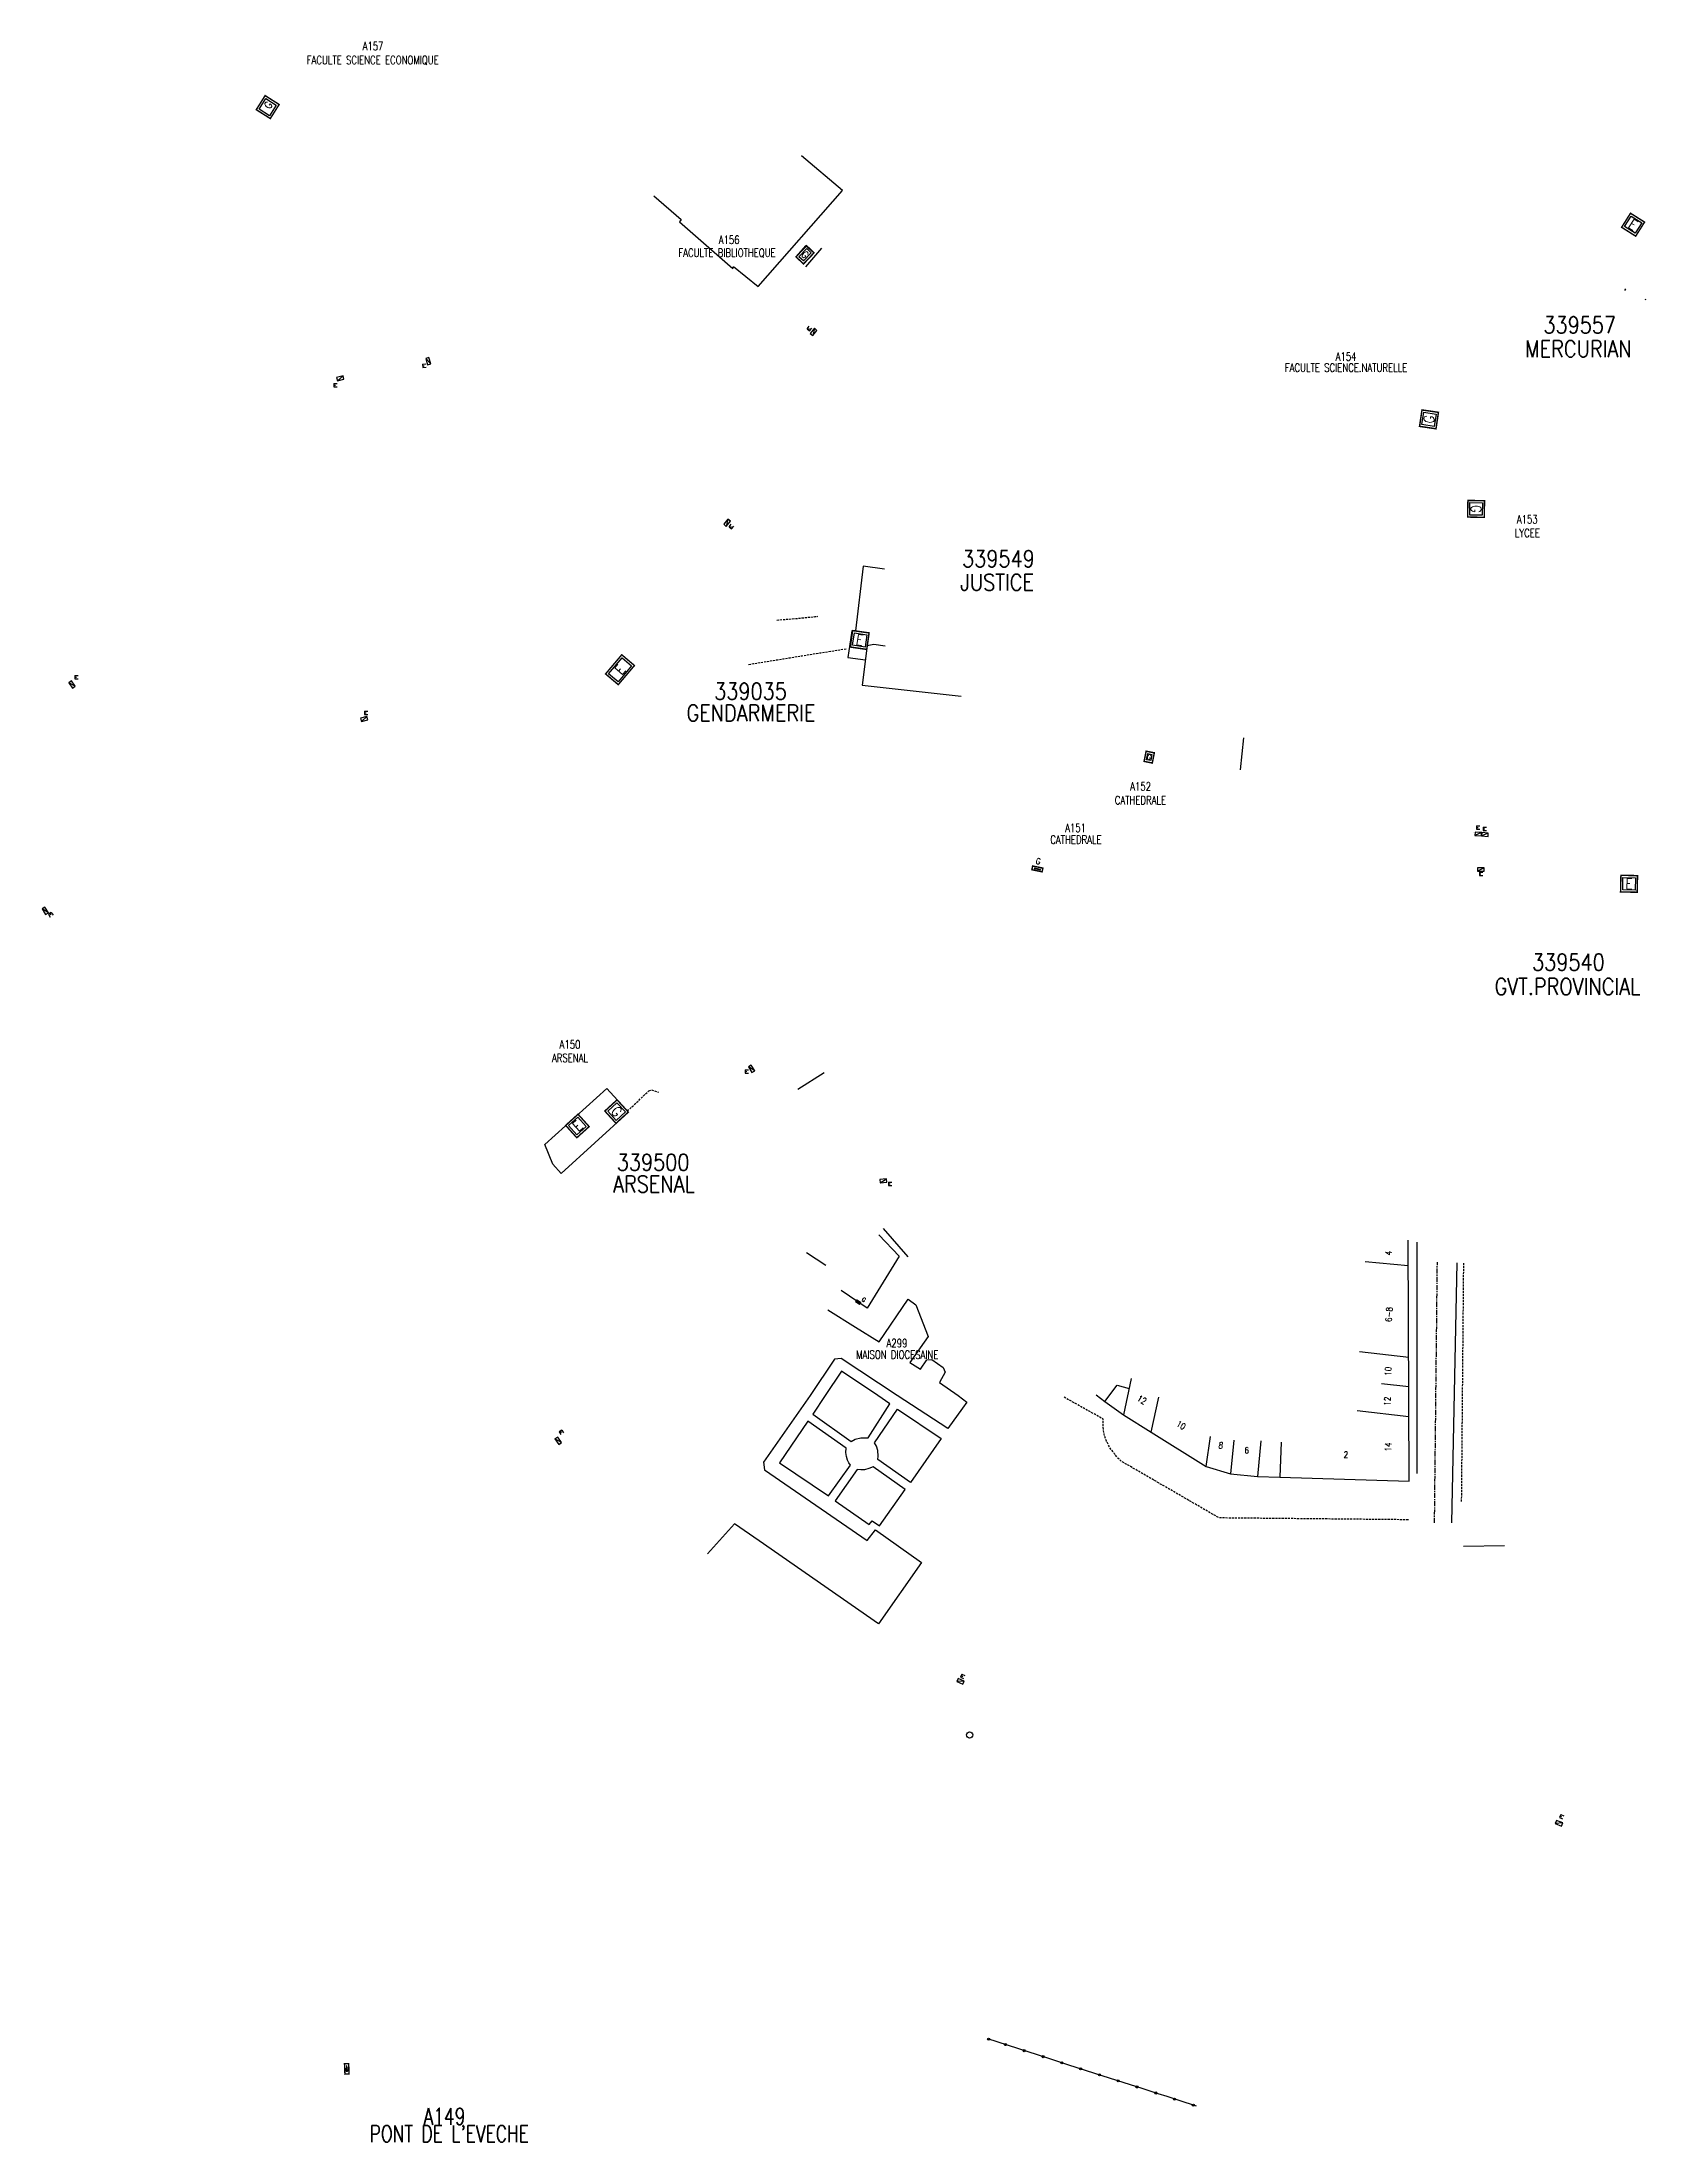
# Model space of a CAD drawing. Header units: millimetres. Extents: x 184032 to 185000, y 127991 to 129000.
# Drawn here: x 184614 to 185000, y 127991 to 128497 of the extents above; entities that cross this region are included whole.
import ezdxf
from ezdxf.enums import TextEntityAlignment as Align

# ---------------------------------------------------------------- set-up
doc = ezdxf.new("R2010")
doc.units = ezdxf.units.MM
doc.linetypes.add('CENTER', pattern=[2, 1.25, -0.25, 0.25, -0.25])
doc.linetypes.add('DASHED', pattern=[0.75, 0.5, -0.25])
doc.layers.get('0').update_dxf_attribs({"linetype": 'CONTINUOUS'})
for name, color, linetype in [('G_210', 7, 'CONTINUOUS'), ('M_200', 7, 'CONTINUOUS'), ('W0001', 6, 'DASHED'), ('W0008', 7, 'CONTINUOUS'), ('W0071', 7, 'CONTINUOUS'), ('W0100', 7, 'CONTINUOUS'), ('W0102', 7, 'CONTINUOUS'), ('W0103', 1, 'CONTINUOUS'), ('W0112', 1, 'DASHED'), ('W0322', 7, 'CONTINUOUS'), ('W0420', 7, 'CONTINUOUS'), ('W0430', 7, 'CONTINUOUS'), ('W0991', 7, 'CONTINUOUS'), ('W1102', 7, 'CONTINUOUS')]:
    doc.layers.add(name, color=color, linetype=linetype)
doc.styles.add('M_ROMANS', font='ROMANS.shx', dxfattribs={"width": 0.75})
doc.styles.get("Standard").update_dxf_attribs({"font": 'romans.shx', "width": 0.85})

msp = doc.modelspace()

# ---------------------------------------------------------------- texts
at = {"layer": 'W0991', "color": 252, "width": 0.85}
for s, rotation, p in [('4', 87, (184938.64, 128204.71)), ('6-8', 87, (184938.64, 128188.67)), ('10', 87, (184938.46, 128175.71)), ('12', 328.7572, (184877.2, 128169.94)), ('12', 87, (184938.28, 128168.53)), ('10', 328.7572, (184886.63, 128163.82)), ('8', 351.6496, (184896.87, 128158.37)), ('9', 179.3627, (184904.31, 128158.58)), ('2', 359.3627, (184927.07, 128156.05)), ('14', 87, (184938.48, 128157.49))]:
    msp.add_text(s, height=1.5, rotation=rotation, dxfattribs=at).set_placement(p)

# ---------------------------------------------------------------- blocks, each defined once
blk = doc.blocks.new('*U5')
at = {"layer": 'M_200', "color": 0, "linetype": 'Continuous', "const_width": 0.35, "flags": 128}
blk.add_lwpolyline([(6.03, 4), (6.03, 0), (0, 0), (0, 4)], close=True, dxfattribs=at)
at = {"layer": 'M_200', "color": 0, "linetype": 'Continuous'}
blk.add_lwpolyline([(0.5, 3.5), (5.53, 3.5), (5.53, 0.5), (0.5, 0.5)], close=True, dxfattribs=at)
at = {"layer": 'M_200', "insert": (3.02, 2), "char_height": 2.5, "width": 6.0303, "attachment_point": 5}
blk.add_mtext('E', dxfattribs=at)
at = {"layer": 'M_200', "color": 0, "linetype": 'Continuous', "width": 0.85}
for tag, p in [('NUM', (2, 17.06)), ('NOM', (2, 10.65))]:
    blk.add_attdef(tag, text='', height=4, dxfattribs=at).set_placement(p, align=Align.MIDDLE)
at = {"layer": 'M_200', "color": 0, "linetype": 'Continuous', "style": 'M_ROMANS', "width": 0.75, "flags": 3}
for tag, p in [('DEF_COUP', (1.87, -5.49)), ('DEF_LEG', (1.87, -2.99)), ('DEF_TYPE', (1.87, -7.99))]:
    blk.add_attdef(tag, text='', height=1.2, dxfattribs=at).set_placement(p, align=Align.MIDDLE)
blk = doc.blocks.new('*U2')
at = {"layer": 'M_200', "color": 0, "linetype": 'Continuous', "const_width": 0.35, "flags": 128}
blk.add_lwpolyline([(3.98, 4.02), (4, 0.02), (0, 0), (-0.02, 4)], close=True, dxfattribs=at)
at = {"layer": 'M_200', "color": 0, "linetype": 'Continuous'}
blk.add_lwpolyline([(0.48, 3.5), (3.48, 3.52), (3.5, 0.52), (0.5, 0.5)], close=True, dxfattribs=at)
at = {"layer": 'M_200', "insert": (1.99, 2.01), "char_height": 2.5, "width": 4, "attachment_point": 5, "rotation": 0.3465}
blk.add_mtext('E', dxfattribs=at)
at = {"layer": 'M_200', "color": 0, "linetype": 'Continuous', "width": 0.85}
for tag, p in [('NUM', (2, 17.06)), ('NOM', (2, 10.65))]:
    blk.add_attdef(tag, text='', height=4, dxfattribs=at).set_placement(p, align=Align.MIDDLE)
at = {"layer": 'M_200', "color": 0, "linetype": 'Continuous', "style": 'M_ROMANS', "width": 0.75, "flags": 3}
for tag, p in [('DEF_COUP', (1.87, -5.49)), ('DEF_LEG', (1.87, -2.99)), ('DEF_TYPE', (1.87, -7.99))]:
    blk.add_attdef(tag, text='', height=1.2, dxfattribs=at).set_placement(p, align=Align.MIDDLE)
blk = doc.blocks.new('T430')
at = {"flags": 128}
for points in [[(0.8, 0.8), (-0.8, 0.8)], [(-0.8, 0.8), (-0.8, 0)], [(0.8, 0.8), (-0.8, 0)], [(-0.8, 0), (0.8, 0)], [(-0.4, 2.1), (0.4, 2.1)], [(-0.4, 2.1), (-0.4, 1.3)], [(-0.4, 1.7), (0, 1.7)], [(-0.4, 1.3), (0.4, 1.3)], [(0.8, 0), (0.8, 0.8)]]:
    blk.add_lwpolyline(points, dxfattribs=at)
blk = doc.blocks.new('*U10')
at = {"flags": 128}
for points in [[(0.8, 0.8), (-0.8, 0.8)], [(-0.8, 0.8), (-0.8, 0)], [(0.8, 0.8), (-0.8, 0)], [(-0.8, 0), (0.8, 0)], [(0.8, 0), (0.8, 0.8)], [(1.14, 1.4), (1.94, 1.4)], [(1.14, 1.4), (1.14, 0.6)], [(1.14, 1), (1.54, 1)], [(1.14, 0.6), (1.94, 0.6)]]:
    blk.add_lwpolyline(points, dxfattribs=at)
blk = doc.blocks.new('*U11')
at = {"flags": 128}
for points in [[(0.8, 0.8), (-0.8, 0.8)], [(-0.8, 0.8), (-0.8, 0)], [(0.8, 0.8), (-0.8, 0)], [(-0.8, 0), (0.8, 0)], [(-0.4, 2.5), (0.4, 2.5)], [(-0.4, 2.5), (-0.4, 1.7)], [(-0.4, 2.1), (0, 2.1)], [(-0.4, 1.7), (0.4, 1.7)], [(0.8, 0), (0.8, 0.8)]]:
    blk.add_lwpolyline(points, dxfattribs=at)
blk = doc.blocks.new('*U13')
at = {"flags": 128}
for points in [[(-1.64, 2.55), (-0.84, 2.55)], [(-1.64, 2.55), (-1.64, 1.75)], [(-1.64, 2.15), (-1.24, 2.15)], [(-1.64, 1.75), (-0.84, 1.75)], [(0.8, 0.8), (-0.8, 0.8)], [(-0.8, 0.8), (-0.8, 0)], [(0.8, 0.8), (-0.8, 0)], [(-0.8, 0), (0.8, 0)], [(0.8, 0), (0.8, 0.8)]]:
    blk.add_lwpolyline(points, dxfattribs=at)
blk = doc.blocks.new('*U33')
at = {"flags": 128}
for points in [[(0.8, 0.8), (-0.8, 0.8)], [(-0.8, 0.8), (-0.8, 0)], [(0.8, 0.8), (-0.8, 0)], [(-0.8, 0), (0.8, 0)], [(0.8, 0), (0.8, 0.8)], [(0.29, -1.1), (0.46, -0.32)], [(0.29, -1.1), (1.07, -1.28)], [(0.68, -1.19), (0.77, -0.8)], [(1.07, -1.28), (1.24, -0.5)]]:
    blk.add_lwpolyline(points, dxfattribs=at)
blk = doc.blocks.new('*U34')
at = {"flags": 128}
for points in [[(0.8, 0.8), (-0.8, 0.8)], [(-0.8, 0.8), (-0.8, 0)], [(0.8, 0.8), (-0.8, 0)], [(-0.8, 0), (0.8, 0)], [(0.8, 0), (0.8, 0.8)], [(-1.77, -0.43), (-1.96, -1.21)], [(-1.96, -1.21), (-1.18, -1.4)], [(-1.86, -0.82), (-1.48, -0.92)], [(-1.77, -0.43), (-0.99, -0.63)]]:
    blk.add_lwpolyline(points, dxfattribs=at)
blk = doc.blocks.new('*U39')
at = {"flags": 128}
for points in [[(-1.39, 2.21), (-0.93, 2.86)], [(-1.39, 2.21), (-0.74, 1.74)], [(-1.07, 1.97), (-0.84, 2.3)], [(0.8, 0.8), (-0.8, 0.8)], [(-0.8, 0.8), (-0.8, 0)], [(0.8, 0.8), (-0.8, 0)], [(-0.8, 0), (0.8, 0)], [(-0.74, 1.74), (-0.28, 2.39)], [(0.8, 0), (0.8, 0.8)]]:
    blk.add_lwpolyline(points, dxfattribs=at)
blk = doc.blocks.new('*U40')
at = {"flags": 128}
for points in [[(0.8, 0.8), (-0.8, 0.8)], [(-0.8, 0.8), (-0.8, 0)], [(0.8, 0.8), (-0.8, 0)], [(-0.8, 0), (0.8, 0)], [(0.54, 2.22), (0.34, 1.44)], [(0.34, 1.44), (1.12, 1.24)], [(0.44, 1.83), (0.83, 1.73)], [(0.54, 2.22), (1.31, 2.02)], [(0.8, 0), (0.8, 0.8)]]:
    blk.add_lwpolyline(points, dxfattribs=at)
blk = doc.blocks.new('*U45')
at = {"flags": 128}
for points in [[(0.8, 0.8), (-0.8, 0.8)], [(-0.8, 0.8), (-0.8, 0)], [(0.8, 0.8), (-0.8, 0)], [(-0.8, 0), (0.8, 0)], [(0.8, 0), (0.8, 0.8)], [(-0.36, -0.26), (0.44, -0.24)], [(-0.36, -0.26), (-0.35, -1.06)], [(-0.36, -0.66), (0.04, -0.65)], [(-0.35, -1.06), (0.45, -1.04)]]:
    blk.add_lwpolyline(points, dxfattribs=at)
blk = doc.blocks.new('*U46')
at = {"flags": 128}
for points in [[(0.8, 0.8), (-0.8, 0.8)], [(-0.8, 0.8), (-0.8, 0)], [(0.8, 0.8), (-0.8, 0)], [(-0.8, 0), (0.8, 0)], [(-0.55, 2.31), (0.25, 2.36)], [(-0.55, 2.31), (-0.5, 1.52)], [(-0.52, 1.91), (-0.12, 1.94)], [(-0.5, 1.52), (0.3, 1.57)], [(0.8, 0), (0.8, 0.8)]]:
    blk.add_lwpolyline(points, dxfattribs=at)
blk = doc.blocks.new('*U47')
at = {"flags": 128}
for points in [[(0.8, 0.8), (-0.8, 0.8)], [(-0.8, 0.8), (-0.8, 0)], [(0.8, 0.8), (-0.8, 0)], [(-0.8, 0), (0.8, 0)], [(-0.54, 2.16), (0.26, 2.21)], [(-0.54, 2.16), (-0.49, 1.36)], [(-0.51, 1.76), (-0.11, 1.79)], [(-0.49, 1.36), (0.31, 1.41)], [(0.8, 0), (0.8, 0.8)]]:
    blk.add_lwpolyline(points, dxfattribs=at)
blk = doc.blocks.new('M_200_59')
at = {"layer": 'M_200', "color": 0, "linetype": 'Continuous', "const_width": 0.35, "flags": 128}
blk.add_lwpolyline([(4, 4), (4, 0), (0, 0), (0, 4)], close=True, dxfattribs=at)
at = {"layer": 'M_200', "color": 0, "linetype": 'Continuous'}
blk.add_lwpolyline([(0.5, 3.5), (3.5, 3.5), (3.5, 0.5), (0.5, 0.5)], close=True, dxfattribs=at)
at = {"layer": 'M_200', "insert": (2, 2), "char_height": 2.5, "width": 4, "attachment_point": 5}
blk.add_mtext('E', dxfattribs=at)
at = {"layer": 'M_200', "color": 0, "linetype": 'Continuous', "width": 0.85}
for tag, p in [('NUM', (2, 17.06)), ('NOM', (2, 10.65))]:
    blk.add_attdef(tag, text='', height=4, dxfattribs=at).set_placement(p, align=Align.MIDDLE)
at = {"layer": 'M_200', "color": 0, "linetype": 'Continuous', "style": 'M_ROMANS', "width": 0.75, "flags": 3}
for tag, p in [('DEF_COUP', (1.87, -5.49)), ('DEF_LEG', (1.87, -2.99)), ('DEF_TYPE', (1.87, -7.99))]:
    blk.add_attdef(tag, text='', height=1.2, dxfattribs=at).set_placement(p, align=Align.MIDDLE)
blk = doc.blocks.new('*U48')
at = {"flags": 128}
for points in [[(-1.26, 0.86), (-2.06, 0.94)], [(-1.18, 1.65), (-1.98, 1.73)], [(-1.22, 1.25), (-1.62, 1.29)], [(-1.26, 0.86), (-1.18, 1.65)], [(0.8, 0.8), (-0.8, 0.8)], [(-0.8, 0.8), (-0.8, 0)], [(0.8, 0.8), (-0.8, 0)], [(-0.8, 0), (0.8, 0)], [(0.8, 0), (0.8, 0.8)]]:
    blk.add_lwpolyline(points, dxfattribs=at)
blk = doc.blocks.new('*U49')
at = {"flags": 128}
for points in [[(0.8, 0.8), (-0.8, 0.8)], [(-0.8, 0.8), (-0.8, 0)], [(0.8, 0.8), (-0.8, 0)], [(-0.8, 0), (0.8, 0)], [(0.8, 0), (0.8, 0.8)], [(-0.65, -1.04), (-0.23, -0.35)], [(-0.65, -1.04), (0.04, -1.45)], [(-0.31, -1.24), (-0.1, -0.9)], [(0.04, -1.45), (0.45, -0.77)]]:
    blk.add_lwpolyline(points, dxfattribs=at)
blk = doc.blocks.new('*U51')
at = {"layer": 'M_200', "color": 0, "linetype": 'Continuous', "const_width": 0.35, "flags": 128}
blk.add_lwpolyline([(4, 4), (4, 0), (0, 0), (0, 4)], close=True, dxfattribs=at)
at = {"layer": 'M_200', "color": 0, "linetype": 'Continuous'}
blk.add_lwpolyline([(0.5, 3.5), (3.5, 3.5), (3.5, 0.5), (0.5, 0.5)], close=True, dxfattribs=at)
at = {"layer": 'M_200', "insert": (2, 2), "char_height": 2.5, "width": 4, "attachment_point": 5}
blk.add_mtext('E', dxfattribs=at)
at = {"layer": 'M_200', "color": 0, "linetype": 'Continuous', "width": 0.85}
for tag, p in [('NUM', (2, 17.06)), ('NOM', (2, 10.65))]:
    blk.add_attdef(tag, text='', height=4, dxfattribs=at).set_placement(p, align=Align.MIDDLE)
at = {"layer": 'M_200', "color": 0, "linetype": 'Continuous', "style": 'M_ROMANS', "width": 0.75, "flags": 3}
for tag, p in [('DEF_COUP', (1.87, -5.49)), ('DEF_LEG', (1.87, -2.99)), ('DEF_TYPE', (1.87, -7.99))]:
    blk.add_attdef(tag, text='', height=1.2, dxfattribs=at).set_placement(p, align=Align.MIDDLE)
blk = doc.blocks.new('*U52')
at = {"flags": 128}
for points in [[(0.8, 0.8), (-0.8, 0.8)], [(-0.8, 0.8), (-0.8, 0)], [(0.8, 0.8), (-0.8, 0)], [(-0.8, 0), (0.8, 0)], [(0.8, 0), (0.8, 0.8)], [(-0.45, -0.57), (0.35, -0.57)], [(-0.45, -0.57), (-0.45, -1.37)], [(-0.45, -0.97), (-0.05, -0.97)], [(-0.45, -1.37), (0.35, -1.37)]]:
    blk.add_lwpolyline(points, dxfattribs=at)
blk = doc.blocks.new('*U63')
at = {"layer": 'G_210', "color": 0, "linetype": 'Continuous', "const_width": 0.35, "flags": 128}
blk.add_lwpolyline([(1.11, -0.15), (0.83, -0.56), (0, 0), (0.28, 0.41)], close=True, dxfattribs=at)
at = {"layer": 'G_210', "color": 0, "linetype": 'Continuous'}
blk.add_lwpolyline([(0.41, -0.28), (0.41, -0.28), (0.69, 0.13), (0.69, 0.13)], close=True, dxfattribs=at)
at = {"layer": 'G_210', "insert": (1.93, 0.52), "char_height": 1.04, "width": 1.666, "attachment_point": 5, "rotation": 325.8272}
blk.add_mtext('G', dxfattribs=at)
at = {"layer": 'G_210', "color": 0, "linetype": 'Continuous', "width": 0.75}
for tag, height, p in [('NUM', 4, (2, 16)), ('NOM', 4, (2, 11)), ('BCL', 3, (2, 7))]:
    blk.add_attdef(tag, text='', height=height, dxfattribs=at).set_placement(p, align=Align.MIDDLE)
at = {"layer": 'G_210', "color": 0, "linetype": 'Continuous', "width": 0.75, "flags": 3}
for tag, p in [('DEF_COUP', (2.14, -5.61)), ('DEF_LEG', (2.14, -3.11)), ('DEF_TYPE', (2.14, -8.11))]:
    blk.add_attdef(tag, text='', height=1.2, dxfattribs=at).set_placement(p, align=Align.MIDDLE)
blk = doc.blocks.new('*U64')
at = {"layer": 'G_210', "color": 0, "linetype": 'Continuous', "const_width": 0.35, "flags": 128}
blk.add_lwpolyline([(2.64, 0.38), (2.45, -0.51), (0, 0), (0.18, 0.89)], close=True, dxfattribs=at)
at = {"layer": 'G_210', "color": 0, "linetype": 'Continuous'}
blk.add_lwpolyline([(0.57, 0.3), (2.05, -0.01), (2.06, 0.08), (0.59, 0.39)], close=True, dxfattribs=at)
at = {"layer": 'G_210', "insert": (1.52, 2.05), "char_height": 1.43, "width": 0.7906, "attachment_point": 5, "rotation": 348.3084}
blk.add_mtext('G', dxfattribs=at)
at = {"layer": 'G_210', "color": 0, "linetype": 'Continuous', "width": 0.75}
for tag, height, p in [('NUM', 4, (2, 16)), ('NOM', 4, (2, 11)), ('BCL', 3, (2, 7))]:
    blk.add_attdef(tag, text='', height=height, dxfattribs=at).set_placement(p, align=Align.MIDDLE)
at = {"layer": 'G_210', "color": 0, "linetype": 'Continuous', "width": 0.75, "flags": 3}
for tag, p in [('DEF_COUP', (2.14, -5.61)), ('DEF_LEG', (2.14, -3.11)), ('DEF_TYPE', (2.14, -8.11))]:
    blk.add_attdef(tag, text='', height=1.2, dxfattribs=at).set_placement(p, align=Align.MIDDLE)
blk = doc.blocks.new('*U65')
at = {"layer": 'G_210', "color": 0, "linetype": 'Continuous', "const_width": 0.35, "flags": 128}
blk.add_lwpolyline([(2.46, 2.06), (1.97, -0.4), (0, 0), (0.49, 2.45)], close=True, dxfattribs=at)
at = {"layer": 'G_210', "color": 0, "linetype": 'Continuous'}
blk.add_lwpolyline([(0.89, 1.86), (1.87, 1.66), (1.58, 0.19), (0.59, 0.39)], close=True, dxfattribs=at)
at = {"layer": 'G_210', "insert": (1.2, 1.04), "char_height": 1.24, "width": 0.9922, "attachment_point": 5, "rotation": 348.6117}
blk.add_mtext('G', dxfattribs=at)
at = {"layer": 'G_210', "color": 0, "linetype": 'Continuous', "width": 0.75}
for tag, height, p in [('NUM', 4, (2, 16)), ('NOM', 4, (2, 11)), ('BCL', 3, (2, 7))]:
    blk.add_attdef(tag, text='', height=height, dxfattribs=at).set_placement(p, align=Align.MIDDLE)
at = {"layer": 'G_210', "color": 0, "linetype": 'Continuous', "width": 0.75, "flags": 3}
for tag, p in [('DEF_COUP', (2.14, -5.61)), ('DEF_LEG', (2.14, -3.11)), ('DEF_TYPE', (2.14, -8.11))]:
    blk.add_attdef(tag, text='', height=1.2, dxfattribs=at).set_placement(p, align=Align.MIDDLE)
blk = doc.blocks.new('*U66')
at = {"layer": 'G_210', "color": 0, "linetype": 'Continuous', "const_width": 0.35, "flags": 128}
blk.add_lwpolyline([(-3.37, 4.54), (0.59, 3.96), (0, 0), (-3.96, 0.59)], close=True, dxfattribs=at)
at = {"layer": 'G_210', "color": 0, "linetype": 'Continuous'}
blk.add_lwpolyline([(-3.39, 1.01), (-2.95, 3.98), (0.02, 3.54), (-0.42, 0.57)], close=True, dxfattribs=at)
at = {"layer": 'G_210', "insert": (-1.68, 2.27), "char_height": 2.5, "width": 4, "attachment_point": 5, "rotation": 81.5404}
blk.add_mtext('G', dxfattribs=at)
at = {"layer": 'G_210', "color": 0, "linetype": 'Continuous', "width": 0.75}
for tag, height, p in [('NUM', 4, (2, 16)), ('NOM', 4, (2, 11)), ('BCL', 3, (2, 7))]:
    blk.add_attdef(tag, text='', height=height, dxfattribs=at).set_placement(p, align=Align.MIDDLE)
at = {"layer": 'G_210', "color": 0, "linetype": 'Continuous', "width": 0.75, "flags": 3}
for tag, p in [('DEF_COUP', (2.14, -5.61)), ('DEF_LEG', (2.14, -3.11)), ('DEF_TYPE', (2.14, -8.11))]:
    blk.add_attdef(tag, text='', height=1.2, dxfattribs=at).set_placement(p, align=Align.MIDDLE)
blk = doc.blocks.new('*U67')
at = {"layer": 'G_210', "color": 0, "linetype": 'Continuous', "const_width": 0.35, "flags": 128}
blk.add_lwpolyline([(3.93, -4.07), (-0.07, -4), (0, 0), (4, -0.07)], close=True, dxfattribs=at)
at = {"layer": 'G_210', "color": 0, "linetype": 'Continuous'}
blk.add_lwpolyline([(3.49, -0.56), (3.44, -3.56), (0.44, -3.51), (0.49, -0.51)], close=True, dxfattribs=at)
at = {"layer": 'G_210', "insert": (1.97, -2.03), "char_height": 2.5, "width": 4, "attachment_point": 5, "rotation": 269.0441}
blk.add_mtext('G', dxfattribs=at)
at = {"layer": 'G_210', "color": 0, "linetype": 'Continuous', "width": 0.75}
for tag, height, p in [('NUM', 4, (2, 16)), ('NOM', 4, (2, 11)), ('BCL', 3, (2, 7))]:
    blk.add_attdef(tag, text='', height=height, dxfattribs=at).set_placement(p, align=Align.MIDDLE)
at = {"layer": 'G_210', "color": 0, "linetype": 'Continuous', "width": 0.75, "flags": 3}
for tag, p in [('DEF_COUP', (2.14, -5.61)), ('DEF_LEG', (2.14, -3.11)), ('DEF_TYPE', (2.14, -8.11))]:
    blk.add_attdef(tag, text='', height=1.2, dxfattribs=at).set_placement(p, align=Align.MIDDLE)
blk = doc.blocks.new('*U68')
at = {"layer": 'G_210', "color": 0, "linetype": 'Continuous', "const_width": 0.35, "flags": 128}
blk.add_lwpolyline([(-1.25, 5.52), (2.13, 3.38), (0, 0), (-3.38, 2.13)], close=True, dxfattribs=at)
at = {"layer": 'G_210', "color": 0, "linetype": 'Continuous'}
blk.add_lwpolyline([(-2.69, 2.29), (-1.1, 4.83), (1.44, 3.23), (-0.16, 0.69)], close=True, dxfattribs=at)
at = {"layer": 'G_210', "insert": (-0.51, 3.23), "char_height": 1.82, "width": 2.9127, "attachment_point": 5, "rotation": 57.7879}
blk.add_mtext('G', dxfattribs=at)
at = {"layer": 'G_210', "color": 0, "linetype": 'Continuous', "width": 0.75}
for tag, height, p in [('NUM', 4, (2, 16)), ('NOM', 4, (2, 11)), ('BCL', 3, (2, 7))]:
    blk.add_attdef(tag, text='', height=height, dxfattribs=at).set_placement(p, align=Align.MIDDLE)
at = {"layer": 'G_210', "color": 0, "linetype": 'Continuous', "width": 0.75, "flags": 3}
for tag, p in [('DEF_COUP', (2.14, -5.61)), ('DEF_LEG', (2.14, -3.11)), ('DEF_TYPE', (2.14, -8.11))]:
    blk.add_attdef(tag, text='', height=1.2, dxfattribs=at).set_placement(p, align=Align.MIDDLE)
blk = doc.blocks.new('*U70')
at = {"layer": 'G_210', "color": 0, "linetype": 'Continuous', "const_width": 0.35, "flags": 128}
blk.add_lwpolyline([(5.65, -0.24), (2.7, -2.95), (0, 0), (2.95, 2.7)], close=True, dxfattribs=at)
at = {"layer": 'G_210', "color": 0, "linetype": 'Continuous'}
blk.add_lwpolyline([(2.92, 2), (4.95, -0.21), (2.73, -2.24), (0.71, -0.03)], close=True, dxfattribs=at)
at = {"layer": 'G_210', "insert": (2.83, -0.12), "char_height": 2.5, "width": 4, "attachment_point": 5, "rotation": 312.5287}
blk.add_mtext('G', dxfattribs=at)
at = {"layer": 'G_210', "color": 0, "linetype": 'Continuous', "width": 0.75}
for tag, height, p in [('NUM', 4, (2, 16)), ('NOM', 4, (2, 11)), ('BCL', 3, (2, 7))]:
    blk.add_attdef(tag, text='', height=height, dxfattribs=at).set_placement(p, align=Align.MIDDLE)
at = {"layer": 'G_210', "color": 0, "linetype": 'Continuous', "width": 0.75, "flags": 3}
for tag, p in [('DEF_COUP', (2.14, -5.61)), ('DEF_LEG', (2.14, -3.11)), ('DEF_TYPE', (2.14, -8.11))]:
    blk.add_attdef(tag, text='', height=1.2, dxfattribs=at).set_placement(p, align=Align.MIDDLE)
blk = doc.blocks.new('*U72')
at = {"layer": 'G_210', "color": 0, "linetype": 'Continuous', "const_width": 0.35, "flags": 128}
blk.add_lwpolyline([(4.39, -0.7), (1.04, -2.25), (0, 0), (3.35, 1.55)], close=True, dxfattribs=at)
at = {"layer": 'G_210', "color": 0, "linetype": 'Continuous'}
blk.add_lwpolyline([(3.11, 0.89), (3.73, -0.45), (1.29, -1.59), (0.66, -0.24)], close=True, dxfattribs=at)
at = {"layer": 'G_210', "insert": (2.21, -0.3), "char_height": 1.71, "width": 1.6997, "attachment_point": 5, "rotation": 294.9033}
blk.add_mtext('G', dxfattribs=at)
at = {"layer": 'G_210', "color": 0, "linetype": 'Continuous', "width": 0.75}
for tag, height, p in [('NUM', 4, (2, 16)), ('NOM', 4, (2, 11)), ('BCL', 3, (2, 7))]:
    blk.add_attdef(tag, text='', height=height, dxfattribs=at).set_placement(p, align=Align.MIDDLE)
at = {"layer": 'G_210', "color": 0, "linetype": 'Continuous', "width": 0.75, "flags": 3}
for tag, p in [('DEF_COUP', (2.14, -5.61)), ('DEF_LEG', (2.14, -3.11)), ('DEF_TYPE', (2.14, -8.11))]:
    blk.add_attdef(tag, text='', height=1.2, dxfattribs=at).set_placement(p, align=Align.MIDDLE)
blk = doc.blocks.new('*U44')
at = {"layer": 'G_210', "color": 0, "linetype": 'Continuous', "const_width": 0.35, "flags": 128}
blk.add_lwpolyline([(0.89, 2.53), (0.99, 0.04), (0, 0), (-0.1, 2.49)], close=True, dxfattribs=at)
at = {"layer": 'G_210', "color": 0, "linetype": 'Continuous'}
blk.add_lwpolyline([(0.42, 2.01), (0.41, 2.01), (0.47, 0.52), (0.48, 0.52)], close=True, dxfattribs=at)
at = {"layer": 'G_210', "insert": (0.46, 1.11), "char_height": 0.863, "width": 0.3427, "attachment_point": 5, "rotation": 2.3353}
blk.add_mtext('G', dxfattribs=at)
at = {"layer": 'G_210', "color": 0, "linetype": 'Continuous', "width": 0.75}
for tag, height, p in [('NUM', 4, (2, 16)), ('NOM', 4, (2, 11)), ('BCL', 3, (2, 7))]:
    blk.add_attdef(tag, text='', height=height, dxfattribs=at).set_placement(p, align=Align.MIDDLE)
at = {"layer": 'G_210', "color": 0, "linetype": 'Continuous', "width": 0.75, "flags": 3}
for tag, p in [('DEF_COUP', (2.14, -5.61)), ('DEF_LEG', (2.14, -3.11)), ('DEF_TYPE', (2.14, -8.11))]:
    blk.add_attdef(tag, text='', height=1.2, dxfattribs=at).set_placement(p, align=Align.MIDDLE)
blk = doc.blocks.new('t322o')
at = {"color": 0, "linetype": 'Continuous'}
for radius in [0.25, 0.15]:
    blk.add_circle((0, 0), radius, dxfattribs=at)

# ---------------------------------------------------------------- linework, layer by layer
at = {"layer": 'W0001', "color": 252, "linetype": 'CENTER', "flags": 128}
msp.add_lwpolyline([(184948.95, 128140.36), (184949.63, 128203.14)], dxfattribs=at)
at = {"layer": 'W0008', "color": 252, "flags": 128}
for points in [[(184944.8, 128152.22), (184944.78, 128207.93)], [(184953.09, 128140.42), (184954.42, 128202.96)]]:
    msp.add_lwpolyline(points, dxfattribs=at)
at = {"layer": 'W0071', "color": 252}
for points in [[(184814.99, 128171), (184806.27, 128176.91), (184802.28, 128170.99), (184799.33, 128166.5), (184808.58, 128159.94), (184809.54, 128160.52), (184810.9, 128160.86), (184812.08, 128160.86), (184812.67, 128160.81), (184817.9, 128168.99), (184814.99, 128171)], [(184819.7, 128167.76), (184830.22, 128160.68), (184822.87, 128150.12), (184814.98, 128155.62), (184815.07, 128156.43), (184814.99, 128157.76), (184814.66, 128158.85), (184814.21, 128159.64), (184819.7, 128167.76)], [(184821.58, 128148.43), (184813.83, 128153.86), (184812.85, 128153.48), (184811.74, 128153.17), (184810.88, 128153.15), (184810.02, 128153.23), (184804.75, 128145.71), (184812.9, 128139.98), (184813.62, 128140.87), (184815.42, 128139.64), (184821.58, 128148.43)]]:
    msp.add_lwpolyline(points, dxfattribs=at)
msp.add_lwpolyline([(184803.09, 128146.84), (184808.4, 128154.26), (184807.98, 128154.8), (184807.68, 128155.5), (184807.48, 128156.33), (184807.31, 128157.27), (184807.37, 128158.31), (184798.12, 128164.85), (184791.3, 128154.85), (184803.09, 128146.84)], close=True, dxfattribs=at)
at = {"layer": 'W0100', "color": 252}
for points in [[(184761.05, 128459.74), (184767.62, 128454.01), (184767.24, 128453.44), (184780.07, 128442.22), (184780.28, 128442.69), (184786.18, 128437.88), (184806.45, 128460.96), (184796.6, 128469.36)], [(184816.24, 128211.2), (184822.21, 128204.38), (184822.21, 128204.38)], [(184815.21, 128209.68), (184820.11, 128204.57), (184812.43, 128192.03), (184806.13, 128196.3)], [(184802.94, 128191.62), (184809.63, 128187.45), (184815.28, 128183.93), (184822.32, 128194.18), (184824.11, 128192.85), (184827.08, 128185.19), (184822.66, 128178.95), (184825.28, 128177.39), (184826.74, 128179.58), (184827.96, 128179.72), (184830.69, 128177.76), (184831.19, 128176.62), (184829.8, 128174.16), (184834.34, 128171), (184836.41, 128169.45), (184835.38, 128167.99), (184831.83, 128163.09), (184819.66, 128170.99), (184806.15, 128179.94), (184804.56, 128179.76), (184798.71, 128170.99), (184787.47, 128154.95), (184787.74, 128153.13), (184812.44, 128136.09), (184814.41, 128138.69), (184825.47, 128130.87), (184815.13, 128116.05), (184786.43, 128136.04), (184780.53, 128140.15), (184774.01, 128132.96), (184774.01, 128132.96)]]:
    msp.add_lwpolyline(points, dxfattribs=at)
at = {"layer": 'W0100', "color": 252, "flags": 128}
for points in [[(184994.77, 128436.92), (184994.95, 128437.31)], [(184816.62, 128369.88), (184811.48, 128370.57), (184809.57, 128355)], [(184809.57, 128355), (184808.72, 128355.07), (184807.8, 128348.62), (184812.01, 128348.08)], [(184812.44, 128351.51), (184811.24, 128341.95), (184835.04, 128339.29)], [(184812.44, 128351.51), (184814.05, 128351.79), (184816.78, 128351.43)], [(184734.83, 128231.46), (184749.74, 128244.91), (184754.95, 128239.23), (184738.75, 128224.45), (184736.76, 128226.65), (184734.83, 128231.46)], [(184911.75, 128151.4), (184942.87, 128150.44), (184942.62, 128208.38)], [(184867.56, 128171.18), (184869.61, 128169.59), (184872.54, 128173.51), (184875.46, 128172.69)], [(184869.61, 128169.59), (184874.11, 128166.35)], [(184874.11, 128166.35), (184880.75, 128162.23)], [(184880.75, 128162.23), (184894.03, 128153.93)], [(184894.03, 128153.93), (184899.82, 128152.14)], [(184899.82, 128152.14), (184906.36, 128151.56)], [(184906.36, 128151.56), (184911.75, 128151.4)]]:
    msp.add_lwpolyline(points, dxfattribs=at)
at = {"layer": 'W0100', "color": 252, "ltscale": 0.5, "flags": 128}
msp.add_lwpolyline([(184958.31, 128306.62), (184958.31, 128306.6)], dxfattribs=at)
at = {"layer": 'W0102', "color": 252, "linetype": 'DASHED'}
msp.add_lwpolyline([(184754.73, 128239.47), (184759.89, 128244.34), (184760.55, 128244.59), (184762.21, 128244.03)], dxfattribs=at)
at = {"layer": 'W0103', "color": 252}
msp.add_lwpolyline([(184795.29, 128445.04), (184797.69, 128447.73), (184799.64, 128446), (184797.11, 128443.3)], close=True, dxfattribs=at)
msp.add_lwpolyline([(184801.44, 128447.11), (184797.57, 128442.64)], dxfattribs=at)
at = {"layer": 'W0112', "color": 252, "flags": 128}
for points in [[(184790.67, 128357.62), (184792.99, 128357.81), (184795.3, 128358), (184797.05, 128358.18), (184798.44, 128358.31), (184799.87, 128358.46), (184800.56, 128358.53)], [(184783.89, 128346.97), (184785.1, 128347.16), (184786.67, 128347.41), (184787.43, 128347.53), (184788.82, 128347.76), (184789.66, 128347.89), (184790.85, 128348.08), (184792.25, 128348.31), (184793.87, 128348.57), (184794.77, 128348.71), (184795.58, 128348.84), (184796.76, 128349.03), (184798.52, 128349.31), (184801.29, 128349.76), (184807.55, 128350.76)], [(184955.47, 128145.48), (184955.98, 128202.9)], [(184942.66, 128141.12), (184942.66, 128141.12), (184897.11, 128141.56), (184875.78, 128153.91), (184873.51, 128155.23), (184872.73, 128155.97), (184871.88, 128157.08), (184870.81, 128158.48), (184870.02, 128160.01), (184869.46, 128161.69), (184869.2, 128163.37), (184869.17, 128164.93), (184869.19, 128165.36), (184859.64, 128170.7)]]:
    msp.add_lwpolyline(points, dxfattribs=at)
at = {"layer": 'W0322', "color": 252, "flags": 128}
msp.add_lwpolyline([(184891.68, 128000), (184887.51, 128001.35), (184884.58, 128002.3), (184882.43, 128002.99), (184880.49, 128003.62), (184878.57, 128004.24), (184874.3, 128005.62), (184867.24, 128007.9), (184860.73, 128009.99), (184855.87, 128011.54), (184841.49, 128016.17)], dxfattribs=at)
at = {"layer": 'W0420', "color": 252, "linetype": 'Continuous'}
msp.add_circle((184837.06, 128089.35), 0.75, dxfattribs=at)
at = {"layer": 'W1102', "color": 252, "flags": 128}
for points in [[(184999.7, 128434.7), (184999.83, 128434.95)], [(184797.83, 128205.42), (184802.46, 128202.39)], [(184942.58, 128202.19), (184932.24, 128203.2)], [(184942.74, 128180.19), (184930.88, 128181.53)], [(184875.97, 128175.09), (184874.11, 128166.35)], [(184880.75, 128162.23), (184882.59, 128170.65)], [(184942.77, 128173.11), (184936.21, 128173.84)], [(184942.8, 128165.91), (184930.31, 128167.3)], [(184894.03, 128153.93), (184895, 128161.15)], [(184900.68, 128160.26), (184899.82, 128152.14)], [(184907.11, 128160.08), (184906.36, 128151.56)], [(184912.01, 128159.82), (184911.75, 128151.4)], [(184955.93, 128134.8), (184965.78, 128134.95)]]:
    msp.add_lwpolyline(points, dxfattribs=at)
at = {"layer": 'W1102', "color": 252, "ltscale": 0.5, "flags": 128}
for points in [[(184902.97, 128329.28), (184902.2, 128321.6)], [(184795.73, 128244.7), (184802.06, 128248.75)]]:
    msp.add_lwpolyline(points, dxfattribs=at)

# ---------------------------------------------------------------- block references
at = {"layer": 'G_210', "ltscale": 0.5}
ref = msp.add_blockref('*U68', (184668.79, 128478.31), dxfattribs=at)
ref.add_attrib('NUM', 'A157', dxfattribs={"color": 0, "linetype": 'Continuous', "height": 2, "width": 0.75}).set_placement((184693.51, 128495.73), align=Align.MIDDLE)
ref.add_attrib('NOM', 'FACULTE SCIENCE ECONOMIQUE', dxfattribs={"color": 0, "linetype": 'Continuous', "height": 2, "width": 0.75}).set_placement((184693.44, 128492.29), align=Align.MIDDLE)
ref = msp.add_blockref('*U72', (184795.29, 128445.04), dxfattribs=dict(at, rotation=21.41845740622268))
ref.add_attrib('NUM', 'A156', dxfattribs={"color": 0, "linetype": 'Continuous', "height": 2, "width": 0.75}).set_placement((184779.21, 128449.13), align=Align.MIDDLE)
ref.add_attrib('NOM', 'FACULTE BIBLIOTHEQUE ', dxfattribs={"color": 0, "linetype": 'Continuous', "height": 2, "width": 0.75}).set_placement((184779.21, 128445.91), align=Align.MIDDLE)
ref = msp.add_blockref('*U66', (184949.3, 128403.65), dxfattribs=at)
ref.add_attrib('NUM', 'A154', dxfattribs={"color": 0, "linetype": 'Continuous', "height": 2, "width": 0.75}).set_placement((184927.66, 128421.04), align=Align.MIDDLE)
ref.add_attrib('NOM', 'FACULTE SCIENCE.NATURELLE', dxfattribs={"color": 0, "linetype": 'Continuous', "height": 2, "width": 0.75}).set_placement((184927.66, 128418.36), align=Align.MIDDLE)
ref = msp.add_blockref('*U67', (184956.98, 128386.41), dxfattribs=at)
ref.add_attrib('NUM', 'A153', dxfattribs={"color": 0, "linetype": 'Continuous', "height": 2, "width": 0.75}).set_placement((184971.26, 128381.87), align=Align.MIDDLE)
ref.add_attrib('NOM', 'LYCEE', dxfattribs={"color": 0, "linetype": 'Continuous', "height": 2, "width": 0.75}).set_placement((184971.28, 128378.57), align=Align.MIDDLE)
ref = msp.add_blockref('*U65', (184879.06, 128323.62), dxfattribs=at)
ref.add_attrib('NUM', 'A152', dxfattribs={"color": 0, "linetype": 'Continuous', "height": 2, "width": 0.75}).set_placement((184878.22, 128317.6), align=Align.MIDDLE)
ref.add_attrib('NOM', 'CATHEDRALE', dxfattribs={"color": 0, "linetype": 'Continuous', "height": 2, "width": 0.75}).set_placement((184878.18, 128314.28), align=Align.MIDDLE)
at = {"layer": 'G_210'}
ref = msp.add_blockref('*U64', (184852.06, 128297.55), dxfattribs=at)
ref.add_attrib('NUM', 'A151', dxfattribs={"color": 0, "linetype": 'Continuous', "height": 2, "width": 0.75}).set_placement((184862.57, 128307.61), align=Align.MIDDLE)
ref.add_attrib('NOM', 'CATHEDRALE', dxfattribs={"color": 0, "linetype": 'Continuous', "height": 2, "width": 0.75}).set_placement((184862.66, 128304.79), align=Align.MIDDLE)
at = {"layer": 'G_210', "ltscale": 0.5}
ref = msp.add_blockref('*U70', (184749.29, 128239.47), dxfattribs=at)
ref.add_attrib('NUM', 'A150', dxfattribs={"color": 0, "linetype": 'Continuous', "height": 2, "width": 0.75}).set_placement((184740.91, 128255.49), align=Align.MIDDLE)
ref.add_attrib('NOM', 'ARSENAL', dxfattribs={"color": 0, "linetype": 'Continuous', "height": 2, "width": 0.75}).set_placement((184740.91, 128252.26), align=Align.MIDDLE)
at = {"layer": 'G_210'}
ref = msp.add_blockref('*U63', (184809.7, 128193.57), dxfattribs=at)
ref.add_attrib('NUM', 'A299', dxfattribs={"color": 0, "linetype": 'Continuous', "height": 2, "width": 0.75}).set_placement((184819.59, 128183.63), align=Align.MIDDLE)
ref.add_attrib('NOM', 'MAISON DIOCESAINE', dxfattribs={"color": 0, "linetype": 'Continuous', "height": 2, "width": 0.75}).set_placement((184819.67, 128180.85), align=Align.MIDDLE)
ref = msp.add_blockref('*U44', (184686.75, 128007.72), dxfattribs=at)
ref.add_attrib('NUM', 'A149', dxfattribs={"color": 0, "linetype": 'Continuous', "height": 4, "width": 0.75}).set_placement((184710.72, 127997.55), align=Align.MIDDLE)
ref.add_attrib('NOM', "PONT DE L'EVECHE", dxfattribs={"color": 0, "linetype": 'Continuous', "height": 4, "width": 0.75}).set_placement((184711.86, 127993.38), align=Align.MIDDLE)
at = {"layer": 'M_200'}
ref = msp.add_blockref('*U2', (184993.97, 128452.14), dxfattribs=dict(at, rotation=327.4593891814594))
ref.add_attrib('NUM', '339557', dxfattribs={"color": 0, "linetype": 'Continuous', "height": 4, "width": 0.85}).set_placement((184983.9, 128428.64), align=Align.MIDDLE)
ref.add_attrib('NOM', 'MERCURIAN', dxfattribs={"color": 0, "linetype": 'Continuous', "height": 4, "width": 0.85}).set_placement((184983.57, 128422.91), align=Align.MIDDLE)
ref = msp.add_blockref('*U51', (184808.36, 128351.13), dxfattribs=dict(at, rotation=351.9062905728871))
ref.add_attrib('NUM', '339549', dxfattribs={"color": 0, "linetype": 'Continuous', "height": 4, "width": 0.85}).set_placement((184844, 128372.38), align=Align.MIDDLE)
ref.add_attrib('NOM', 'JUSTICE', dxfattribs={"color": 0, "linetype": 'Continuous', "height": 4, "width": 0.85}).set_placement((184843.68, 128366.7), align=Align.MIDDLE)
ref = msp.add_blockref('*U5', (184752.52, 128342.08), dxfattribs=dict(at, rotation=49.76199563164437))
ref.add_attrib('NUM', '339035', dxfattribs={"color": 0, "linetype": 'Continuous', "height": 4, "width": 0.85}).set_placement((184784.35, 128340.48), align=Align.MIDDLE)
ref.add_attrib('NOM', 'GENDARMERIE', dxfattribs={"color": 0, "linetype": 'Continuous', "height": 4, "width": 0.85}).set_placement((184784.47, 128335.26), align=Align.MIDDLE)
ref = msp.add_blockref('M_200_59', (184993.71, 128292.21), dxfattribs=dict(at, rotation=358.7353702054039))
ref.add_attrib('NUM', '339540', dxfattribs={"color": 0, "linetype": 'Continuous', "height": 4, "width": 0.85}).set_placement((184981.16, 128275.3), align=Align.MIDDLE)
ref.add_attrib('NOM', 'GVT.PROVINCIAL', dxfattribs={"color": 0, "linetype": 'Continuous', "height": 4, "width": 0.85}).set_placement((184980.96, 128269.42), align=Align.MIDDLE)
ref = msp.add_blockref('M_200_59', (184742.55, 128233.05), dxfattribs=dict(at, rotation=42.06696165710054))
ref.add_attrib('NUM', '339500', dxfattribs={"color": 0, "linetype": 'Continuous', "height": 4, "width": 0.85}).set_placement((184760.91, 128227.13), align=Align.MIDDLE)
ref.add_attrib('NOM', 'ARSENAL', dxfattribs={"color": 0, "linetype": 'Continuous', "height": 4, "width": 0.85}).set_placement((184761.13, 128221.91), align=Align.MIDDLE)
at = {"layer": 'W0322', "color": 252}
for p, rotation in [((184841.64, 128016.12), 162.0757601202051), ((184845.7, 128014.82), 162.0757601202051), ((184850.22, 128013.36), 162.0757601202051), ((184854.75, 128011.91), 162.0757601202051), ((184859.27, 128010.45), 162.0757601202051), ((184863.79, 128009), 162.0757601202051), ((184868.31, 128007.55), 162.075760120205), ((184872.83, 128006.09), 162.075760120205), ((184877.35, 128004.63), 162.075760120205), ((184881.87, 128003.17), 162.075760120205), ((184886.39, 128001.71), 162.075760120205), ((184890.91, 128000.25), 162.075760120205)]:
    msp.add_blockref('t322o', p, dxfattribs=dict(at, rotation=rotation))
at = {"layer": 'W0430'}
for name, p, rotation in [('T430', (184799.84, 128426.72), 51.04519861722201), ('*U33', (184706.4, 128419.79), 286.2632999626487), ('*U34', (184685.71, 128415.42), 13.79958826920725), ('*U52', (184779.01, 128380.79), 51.60250082609318), ('*U39', (184620.75, 128341.88), 305.6401709785919), ('*U40', (184691.48, 128333.42), 14.36333363911102), ('*U46', (184959.44, 128305.73), 356.3479342480545), ('*U47', (184961.04, 128305.62), 356.3479342480545), ('*U45', (184960.1, 128297.22), 358.9633869044633), ('*U10', (184614.29, 128287.44), 303.1210593632842), ('*U49', (184784.25, 128249.41), 301.23677867718), ('*U48', (184816.24, 128223.06), 185.8774507015752), ('*U13', (184737.74, 128159.92), 304.2550238815841), ('T430', (184834.72, 128101.89), 335.607078750496), ('*U11', (184978.74, 128067.72), 337.9425334939979)]:
    msp.add_blockref(name, p, dxfattribs=dict(at, rotation=rotation))

msp.set_redraw_order([(e.dxf.handle, doc.entitydb.next_handle()) for e in msp.query("TEXT MTEXT ATTDEF DIMENSION ARC_DIMENSION")])  # texts and dimensions are drawn at this point

doc.saveas('drawing.dxf')
